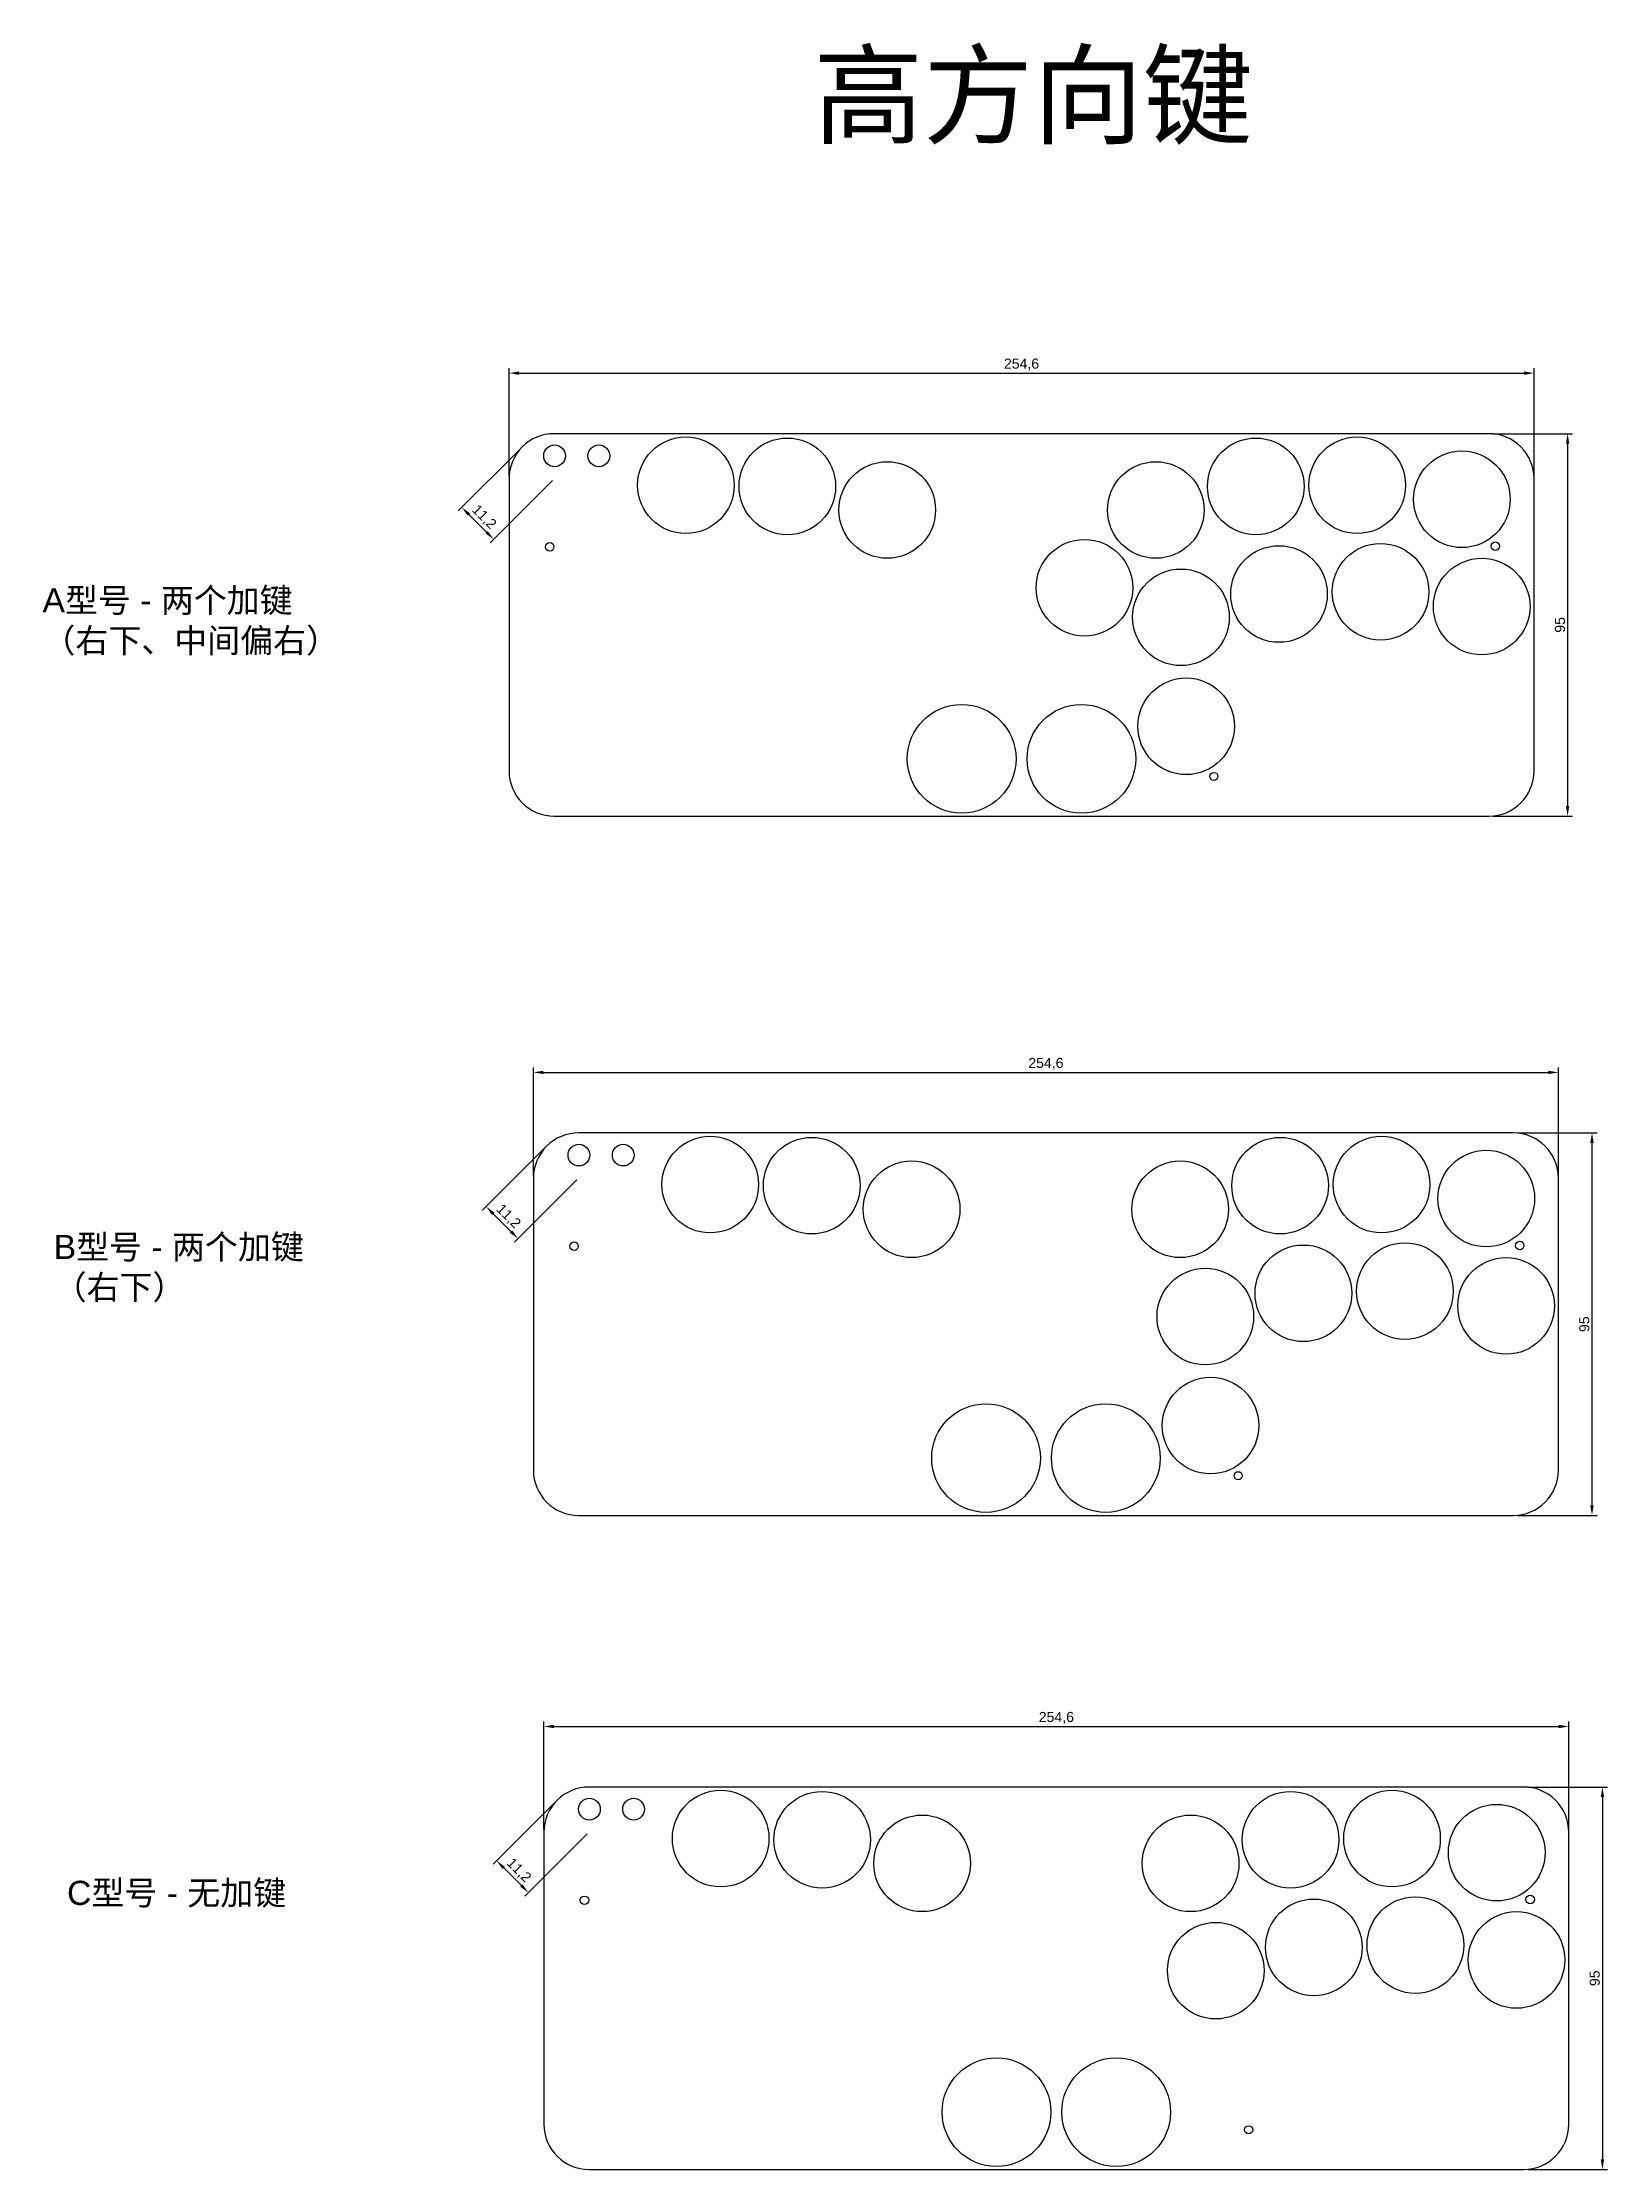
# Model space of a CAD drawing. Header units: millimetres. Extents: x 737 to 2517, y 1459 to 1993.
# Drawn here: x 737 to 1126, y 1459 to 1987 of the extents above; entities that cross this region are included whole.
import ezdxf

# ---------------------------------------------------------------- set-up
doc = ezdxf.new("R2010")
doc.units = ezdxf.units.MM
doc.layers.add('01 外壳', color=7, linetype='Continuous')
doc.layers.add('挖孔', color=7, linetype='Continuous')
doc.styles.get("Standard").update_dxf_attribs({"font": 'Arial.ttf'})
doc.dimstyles.new('ISO-25', dxfattribs={"dimtxt": 2.5, "dimasz": 2.5, "dimexe": 1.25, "dimexo": 0.625, "dimtad": 1, "dimtxsty": 'Standard', "dimcen": 2.5, "dimadec": 0, "dimazin": 0, "dimtfac": 1, "dimtmove": 0, "dimatfit": 3, "dimfxl": 1, "dimarcsym": 0})

msp = doc.modelspace()

# ---------------------------------------------------------------- texts
at = {"attachment_point": 1}
for s, width, insert, char_height in [('\\pxqc;{\\fArial Unicode MS|b0|i0|c134|p0;高方向键}', 129.93774, (918.309, 1983.816), 20), ('\\pxql;{\\fArial Unicode MS|b0|i0|c134|p0;A型号 - 两个加键\\P（右下、中间偏右）}', 95.29189, (737.209, 1851.348), 6), ('\\pxql;{\\fArial Unicode MS|b0|i0|c134|p0;B型号 - 两个加键\\P（右下）}', 95.29189, (739.981, 1690.703), 6), ('\\pxql;{\\fArial Unicode MS|b0|i0|c134|p0;C型号 - 无加键}', 95.29189, (743.314, 1530.234), 6)]:
    msp.add_mtext_dynamic_manual_height_columns(s, width=width, gutter_width=12.5, heights=[48.146], dxfattribs=dict(at, insert=insert, char_height=char_height))

# ---------------------------------------------------------------- blocks, each defined once
blk = doc.blocks.new('*D1')
at = {"color": 0, "lineweight": -2, "transparency": 16777216}
for p, q in [((1097.54, 1889.73), (1117.31, 1889.73)), ((1116.06, 1887.23), (1116.06, 1797.23)), ((1097.54, 1794.73), (1117.31, 1794.73))]:
    blk.add_line(p, q, dxfattribs=at)
at = {"color": 0, "transparency": 16777216}
for points in [[(1115.64, 1887.23), (1116.47, 1887.23), (1116.06, 1889.73)], [(1115.64, 1797.23), (1116.47, 1797.23), (1116.06, 1794.73)]]:
    blk.add_solid(points, dxfattribs=at)
at = {"layer": 'Defpoints', "color": 0, "transparency": 16777216}
for p in [(1096.91, 1889.73), (1096.91, 1794.73), (1116.06, 1794.73)]:
    blk.add_point(p, dxfattribs=at)
at = {"color": 0, "transparency": 16777216, "insert": (1114.16, 1842.23), "char_height": 2.5, "attachment_point": 5, "rotation": 90}
blk.add_mtext('95', dxfattribs=at)
blk = doc.blocks.new('*D2')
at = {"color": 0, "lineweight": -2, "transparency": 16777216}
for p, q in [((855.95, 1886), (840.48, 1870.54)), ((863.87, 1878.08), (848.4, 1862.62)), ((843.13, 1869.65), (847.52, 1865.27))]:
    blk.add_line(p, q, dxfattribs=at)
at = {"color": 0, "transparency": 16777216}
for points in [[(843.43, 1869.95), (842.84, 1869.36), (841.36, 1871.42)], [(847.81, 1865.56), (847.22, 1864.97), (849.28, 1863.5)]]:
    blk.add_solid(points, dxfattribs=at)
at = {"layer": 'Defpoints', "color": 0, "transparency": 16777216}
for p in [(856.39, 1886.45), (864.31, 1878.53), (849.28, 1863.5)]:
    blk.add_point(p, dxfattribs=at)
at = {"color": 0, "transparency": 16777216, "insert": (846.83, 1868.96), "char_height": 2.5, "attachment_point": 5, "rotation": 315}
blk.add_mtext('11,2', dxfattribs=at)
blk = doc.blocks.new('*D3')
at = {"color": 0, "lineweight": -2, "transparency": 16777216}
for p, q in [((853.11, 1879.15), (853.11, 1906.03)), ((855.61, 1904.78), (1105.21, 1904.78)), ((1107.71, 1879.15), (1107.71, 1906.03))]:
    blk.add_line(p, q, dxfattribs=at)
at = {"color": 0, "transparency": 16777216}
for points in [[(855.61, 1905.19), (855.61, 1904.36), (853.11, 1904.78)], [(1105.21, 1905.19), (1105.21, 1904.36), (1107.71, 1904.78)]]:
    blk.add_solid(points, dxfattribs=at)
at = {"layer": 'Defpoints', "color": 0, "transparency": 16777216}
for p in [(1107.71, 1904.78), (853.11, 1878.53), (1107.71, 1878.53)]:
    blk.add_point(p, dxfattribs=at)
at = {"color": 0, "transparency": 16777216, "insert": (980.41, 1906.9), "char_height": 2.5, "attachment_point": 5}
blk.add_mtext('254,6', dxfattribs=at)
blk = doc.blocks.new('*D4')
at = {"color": 0, "lineweight": -2, "transparency": 16777216}
for p, q in [((1103.59, 1716.01), (1123.36, 1716.01)), ((1122.11, 1713.51), (1122.11, 1623.51)), ((1103.59, 1621.01), (1123.36, 1621.01))]:
    blk.add_line(p, q, dxfattribs=at)
at = {"color": 0, "transparency": 16777216}
for points in [[(1121.69, 1713.51), (1122.53, 1713.51), (1122.11, 1716.01)], [(1121.69, 1623.51), (1122.53, 1623.51), (1122.11, 1621.01)]]:
    blk.add_solid(points, dxfattribs=at)
at = {"layer": 'Defpoints', "color": 0, "transparency": 16777216}
for p in [(1102.96, 1716.01), (1102.96, 1621.01), (1122.11, 1621.01)]:
    blk.add_point(p, dxfattribs=at)
at = {"color": 0, "transparency": 16777216, "insert": (1120.21, 1668.51), "char_height": 2.5, "attachment_point": 5, "rotation": 90}
blk.add_mtext('95', dxfattribs=at)
blk = doc.blocks.new('*D5')
at = {"color": 0, "lineweight": -2, "transparency": 16777216}
for p, q in [((862, 1712.29), (846.53, 1696.82)), ((869.92, 1704.37), (854.45, 1688.9)), ((849.18, 1695.93), (853.57, 1691.55))]:
    blk.add_line(p, q, dxfattribs=at)
at = {"color": 0, "transparency": 16777216}
for points in [[(849.48, 1696.23), (848.89, 1695.64), (847.42, 1697.7)], [(853.86, 1691.84), (853.27, 1691.25), (855.34, 1689.78)]]:
    blk.add_solid(points, dxfattribs=at)
at = {"layer": 'Defpoints', "color": 0, "transparency": 16777216}
for p in [(862.44, 1712.73), (870.36, 1704.81), (855.34, 1689.78)]:
    blk.add_point(p, dxfattribs=at)
at = {"color": 0, "transparency": 16777216, "insert": (852.88, 1695.24), "char_height": 2.5, "attachment_point": 5, "rotation": 315}
blk.add_mtext('11,2', dxfattribs=at)
blk = doc.blocks.new('*D6')
at = {"color": 0, "lineweight": -2, "transparency": 16777216}
for p, q in [((859.16, 1705.43), (859.16, 1732.31)), ((861.66, 1731.06), (1111.26, 1731.06)), ((1113.76, 1705.43), (1113.76, 1732.31))]:
    blk.add_line(p, q, dxfattribs=at)
at = {"color": 0, "transparency": 16777216}
for points in [[(861.66, 1731.47), (861.66, 1730.64), (859.16, 1731.06)], [(1111.26, 1731.47), (1111.26, 1730.64), (1113.76, 1731.06)]]:
    blk.add_solid(points, dxfattribs=at)
at = {"layer": 'Defpoints', "color": 0, "transparency": 16777216}
for p in [(1113.76, 1731.06), (859.16, 1704.81), (1113.76, 1704.81)]:
    blk.add_point(p, dxfattribs=at)
at = {"color": 0, "transparency": 16777216, "insert": (986.46, 1733.18), "char_height": 2.5, "attachment_point": 5}
blk.add_mtext('254,6', dxfattribs=at)
blk = doc.blocks.new('*D7')
at = {"color": 0, "lineweight": -2, "transparency": 16777216}
for p, q in [((1106.18, 1553.53), (1125.95, 1553.53)), ((1124.7, 1551.03), (1124.7, 1461.03)), ((1106.18, 1458.53), (1125.95, 1458.53))]:
    blk.add_line(p, q, dxfattribs=at)
at = {"color": 0, "transparency": 16777216}
for points in [[(1124.29, 1551.03), (1125.12, 1551.03), (1124.7, 1553.53)], [(1124.29, 1461.03), (1125.12, 1461.03), (1124.7, 1458.53)]]:
    blk.add_solid(points, dxfattribs=at)
at = {"layer": 'Defpoints', "color": 0, "transparency": 16777216}
for p in [(1105.56, 1553.53), (1105.56, 1458.53), (1124.7, 1458.53)]:
    blk.add_point(p, dxfattribs=at)
at = {"color": 0, "transparency": 16777216, "insert": (1122.8, 1506.03), "char_height": 2.5, "attachment_point": 5, "rotation": 90}
blk.add_mtext('95', dxfattribs=at)
blk = doc.blocks.new('*D8')
at = {"color": 0, "lineweight": -2, "transparency": 16777216}
for p, q in [((864.59, 1549.8), (849.13, 1534.33)), ((872.51, 1541.88), (857.05, 1526.41)), ((851.78, 1533.45), (856.16, 1529.07))]:
    blk.add_line(p, q, dxfattribs=at)
at = {"color": 0, "transparency": 16777216}
for points in [[(852.07, 1533.74), (851.48, 1533.16), (850.01, 1535.22)], [(856.46, 1529.36), (855.87, 1528.77), (857.93, 1527.3)]]:
    blk.add_solid(points, dxfattribs=at)
at = {"layer": 'Defpoints', "color": 0, "transparency": 16777216}
for p in [(865.04, 1550.24), (872.96, 1542.33), (857.93, 1527.3)]:
    blk.add_point(p, dxfattribs=at)
at = {"color": 0, "transparency": 16777216, "insert": (855.47, 1532.76), "char_height": 2.5, "attachment_point": 5, "rotation": 315}
blk.add_mtext('11,2', dxfattribs=at)
blk = doc.blocks.new('*D9')
at = {"color": 0, "lineweight": -2, "transparency": 16777216}
for p, q in [((861.76, 1542.95), (861.76, 1569.82)), ((1116.36, 1542.95), (1116.36, 1569.82)), ((864.26, 1568.57), (1113.86, 1568.57))]:
    blk.add_line(p, q, dxfattribs=at)
at = {"color": 0, "transparency": 16777216}
for points in [[(864.26, 1568.99), (864.26, 1568.16), (861.76, 1568.57)], [(1113.86, 1568.99), (1113.86, 1568.16), (1116.36, 1568.57)]]:
    blk.add_solid(points, dxfattribs=at)
at = {"layer": 'Defpoints', "color": 0, "transparency": 16777216}
for p in [(1116.36, 1568.57), (861.76, 1542.33), (1116.36, 1542.33)]:
    blk.add_point(p, dxfattribs=at)
at = {"color": 0, "transparency": 16777216, "insert": (989.06, 1570.7), "char_height": 2.5, "attachment_point": 5}
blk.add_mtext('254,6', dxfattribs=at)

# ---------------------------------------------------------------- dimensions: what is measured, and where the dimension line sits
for base, p1, p2, picture, middle in [((1107.71, 1904.775), (853.11, 1878.527), (1107.71, 1878.527), '*D3', (980.41, 1906.903)), ((1113.763, 1731.057), (859.163, 1704.808), (1113.763, 1704.808), '*D6', (986.463, 1733.184)), ((1116.356, 1568.574), (861.756, 1542.325), (1116.356, 1542.325), '*D9', (989.056, 1570.701))]:
    dim = msp.add_linear_dim(base=base, p1=p1, p2=p2, dimstyle='ISO-25')
    dim.commit()
    dim.dimension.update_dxf_attribs({"geometry": picture, "text_midpoint": middle})
for p1, p2, picture, middle in [((856.391, 1886.446), (864.31, 1878.527), '*D2', (846.828, 1868.964)), ((862.443, 1712.728), (870.363, 1704.808), '*D5', (852.88, 1695.245)), ((865.037, 1550.245), (872.956, 1542.325), '*D8', (855.474, 1532.762))]:
    dim = msp.add_aligned_dim(p1=p1, p2=p2, distance=-21.252, dimstyle='ISO-25')
    dim.commit()
    dim.dimension.update_dxf_attribs({"geometry": picture, "text_midpoint": middle})
for base, p1, p2, picture, middle in [((1116.058, 1794.727), (1096.91, 1889.727), (1096.91, 1794.727), '*D1', (1114.156, 1842.227)), ((1122.11, 1621.008), (1102.963, 1716.008), (1102.963, 1621.008), '*D4', (1120.208, 1668.508)), ((1124.703, 1458.525), (1105.556, 1553.525), (1105.556, 1458.525), '*D7', (1122.802, 1506.025))]:
    dim = msp.add_linear_dim(base=base, p1=p1, p2=p2, angle=90, dimstyle='ISO-25')
    dim.commit()
    dim.dimension.update_dxf_attribs({"geometry": picture, "text_midpoint": middle})

# ---------------------------------------------------------------- linework, layer by layer
for points in [[(853.11, 1805.927, 0.4142136), (864.31, 1794.727), (1096.51, 1794.727, 0.4142136), (1107.71, 1805.927), (1107.71, 1878.527, 0.4142136), (1096.51, 1889.727), (864.31, 1889.727, 0.4142136), (853.11, 1878.527)], [(859.163, 1632.208, 0.4142136), (870.363, 1621.008), (1102.563, 1621.008, 0.4142136), (1113.763, 1632.208), (1113.763, 1704.808, 0.4142136), (1102.563, 1716.008), (870.363, 1716.008, 0.4142136), (859.163, 1704.808)], [(861.756, 1469.725, 0.4142136), (872.956, 1458.525), (1105.156, 1458.525, 0.4142136), (1116.356, 1469.725), (1116.356, 1542.325, 0.4142136), (1105.156, 1553.525), (872.956, 1553.525, 0.4142136), (861.756, 1542.325)]]:
    msp.add_lwpolyline(points, format="xyb", close=True)
at = {"transparency": 33554687}
for centre in [(1028.184, 1804.586), (1034.236, 1630.867), (1036.83, 1468.384)]:
    msp.add_circle(centre, 1, dxfattribs=at)
at = {"layer": '01 外壳', "transparency": 33554687}
for centre, radius in [((864.41, 1884.227), 2.7), ((875.41, 1884.227), 2.7), ((897.028, 1876.919), 12), ((922.234, 1876.639), 12), ((1038.587, 1876.639), 12), ((1063.793, 1876.919), 12), ((947.056, 1870.769), 12), ((1013.764, 1870.769), 12), ((1089.799, 1873.426), 12), ((863.212, 1861.607), 1.05), ((996.042, 1851.457), 12), ((1044.364, 1849.897), 12), ((1069.592, 1850.453), 12), ((1020.011, 1844.111), 12), ((1094.72, 1846.775), 12), ((1021.301, 1817.037), 12), ((965.538, 1808.965), 13.5), ((995.283, 1808.965), 13.5), ((870.463, 1710.508), 2.7), ((881.463, 1710.508), 2.7), ((903.08, 1703.2), 12), ((928.286, 1702.921), 12), ((1044.639, 1702.921), 12), ((1069.845, 1703.2), 12), ((953.109, 1697.051), 12), ((1019.817, 1697.051), 12), ((1095.851, 1699.707), 12), ((869.264, 1687.889), 1.05), ((1050.416, 1676.179), 12), ((1075.644, 1676.734), 12), ((1026.063, 1670.393), 12), ((1100.772, 1673.056), 12), ((1027.353, 1643.319), 12), ((971.59, 1635.246), 13.5), ((1001.335, 1635.246), 13.5), ((873.056, 1548.025), 2.7), ((884.056, 1548.025), 2.7), ((905.674, 1540.717), 12), ((930.88, 1540.438), 12), ((1047.233, 1540.438), 12), ((1072.439, 1540.717), 12), ((1098.445, 1537.224), 12), ((955.702, 1534.568), 12), ((1022.41, 1534.568), 12), ((871.858, 1525.406), 1.05), ((1053.01, 1513.695), 12), ((1078.238, 1514.251), 12), ((1103.365, 1510.573), 12), ((1028.657, 1507.91), 12), ((974.184, 1472.763), 13.5), ((1003.929, 1472.763), 13.5)]:
    msp.add_circle(centre, radius, dxfattribs=at)
at = {"layer": '挖孔', "transparency": 33554687}
for centre in [(1098.1, 1861.776), (1104.152, 1688.057), (1106.746, 1525.574)]:
    msp.add_circle(centre, 1.05, dxfattribs=at)

msp.set_redraw_order([(e.dxf.handle, doc.entitydb.next_handle()) for e in msp.query("TEXT MTEXT ATTDEF DIMENSION ARC_DIMENSION")])  # texts and dimensions are drawn at this point

doc.saveas('drawing.dxf')
